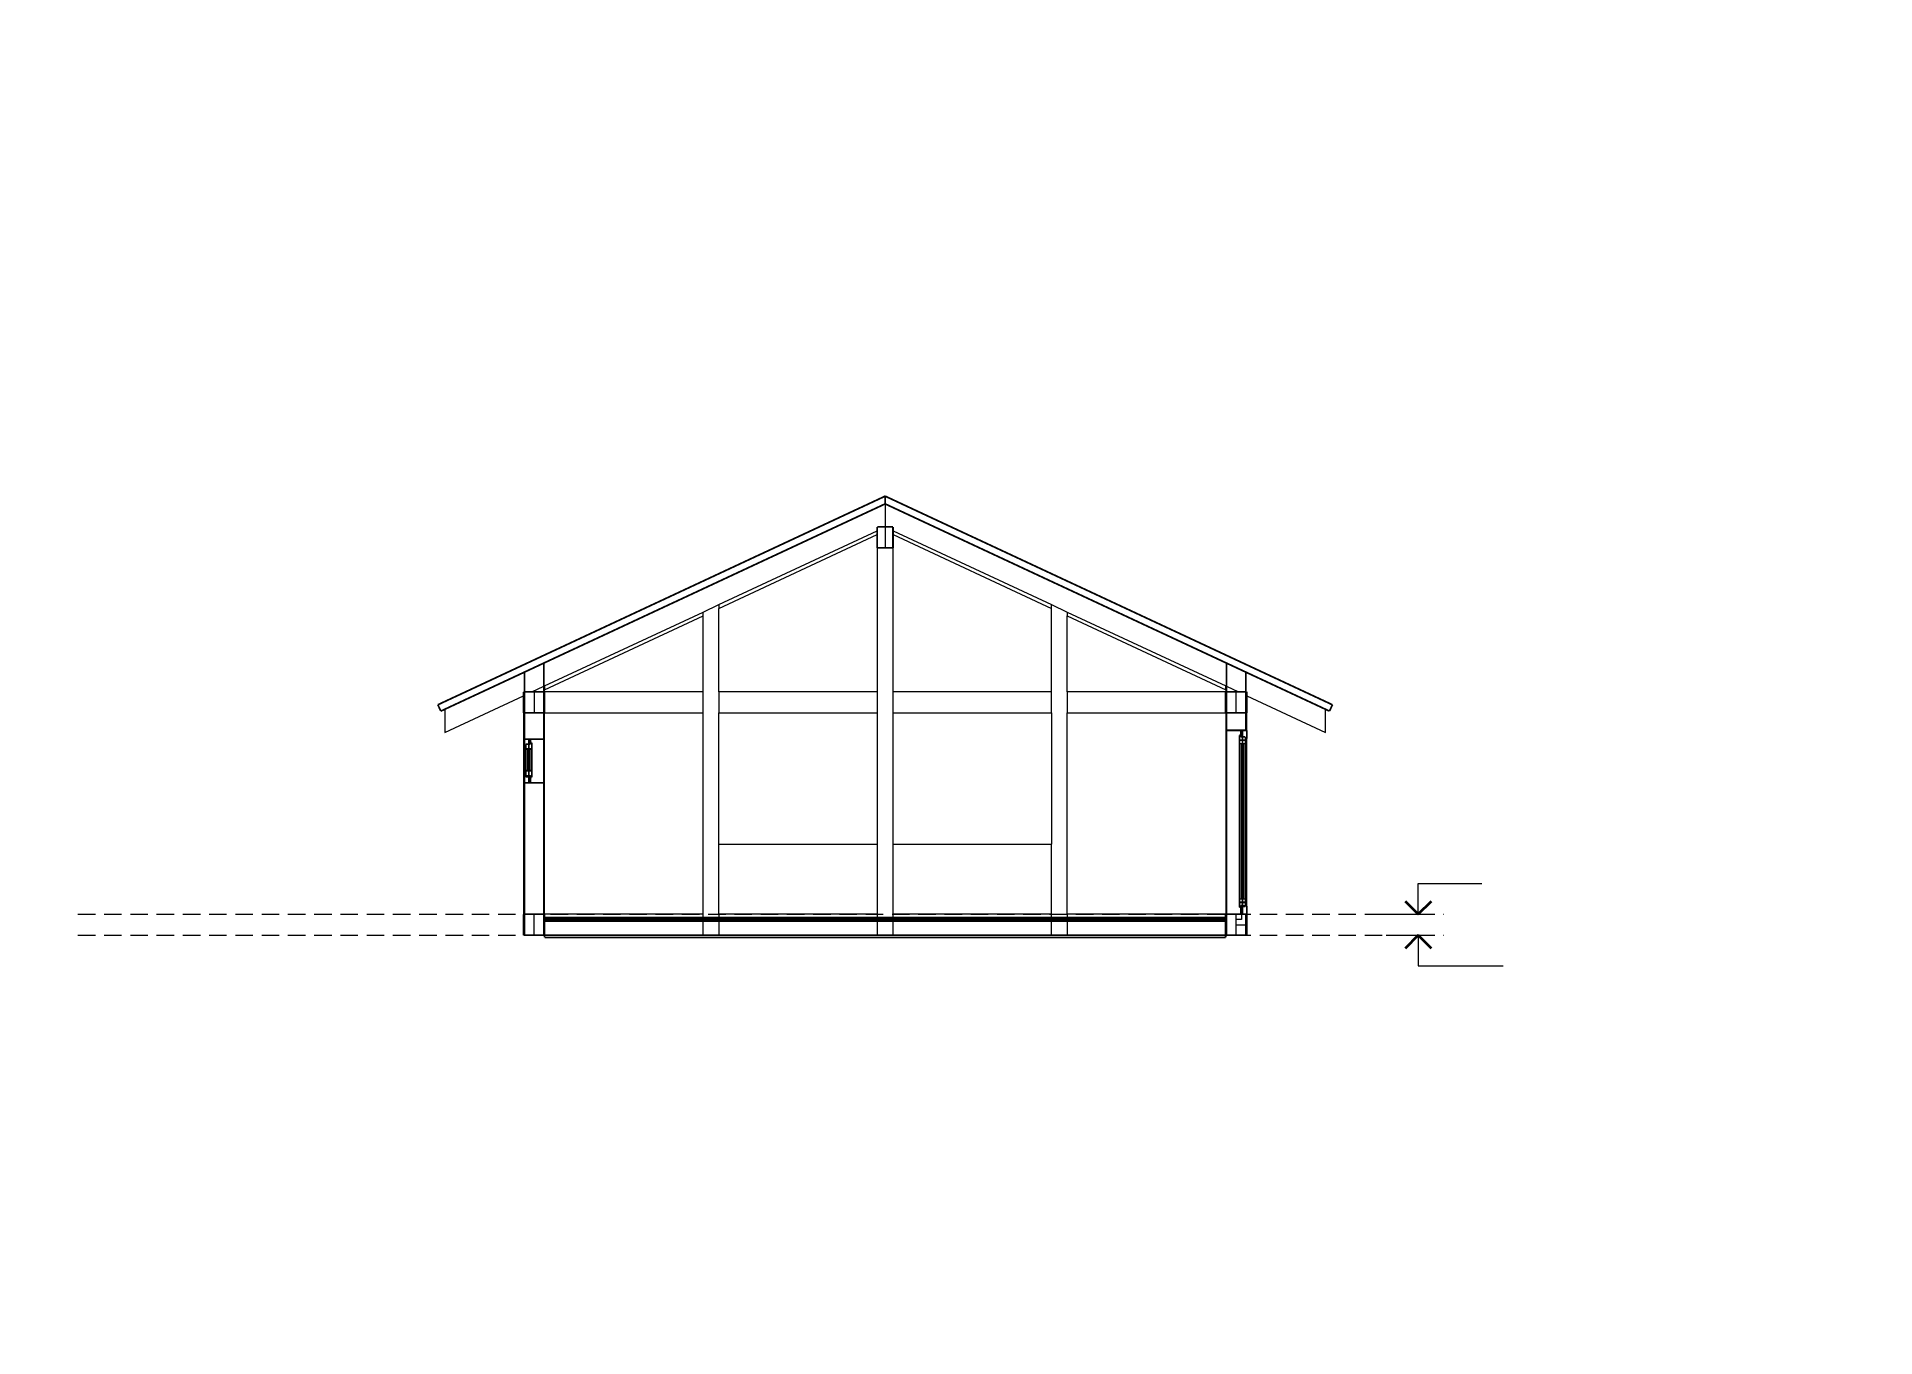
# Model space of a CAD drawing. Header units: millimetres. Extents: x 0 to 4620, y 0 to 297.
# Drawn here: x 4200 to 4620, y 0 to 297 of the extents above; entities that cross this region are included whole.
import ezdxf

# ---------------------------------------------------------------- set-up
doc = ezdxf.new("R2010")
doc.units = ezdxf.units.MM
for name, pattern in [('K5LT32768', [0]), ('K5LT_BASIC', [0]), ('K5LT_DASHED', [6, 4, -2]), ('K5LT_THIN', [0])]:
    doc.linetypes.add(name, pattern=pattern)
doc.layers.add('Системный слой', color=7, linetype='Continuous')
doc.styles.add('KTEXTSTYLE', font='GOST_AU.SHX', dxfattribs={"width": 0.96, "height": 5})

# ---------------------------------------------------------------- blocks, each defined once
blk = doc.blocks.new('U70')
at = {"layer": 'Системный слой', "color": 7, "linetype": 'K5LT_THIN', "lineweight": 18}
for p, q in [((4515.61, 96.61), (4515.61, 103.61)), ((4515.61, 103.61), (4530.14, 103.61)), ((4506.17, 96.61), (4517.61, 96.61))]:
    blk.add_line(p, q, dxfattribs=at)
at = {"layer": 'Системный слой', "color": 5, "linetype": 'K5LT_BASIC', "lineweight": 40}
for p, q in [((4512.61, 99.61), (4515.61, 96.61)), ((4515.61, 96.61), (4518.61, 99.61))]:
    blk.add_line(p, q, dxfattribs=at)
blk = doc.blocks.new('U71')
at = {"layer": 'Системный слой', "color": 7, "linetype": 'K5LT_THIN', "lineweight": 18}
for p, q in [((4508.29, 91.81), (4517.61, 91.81)), ((4515.61, 91.81), (4515.61, 84.81)), ((4515.61, 84.81), (4534.99, 84.81))]:
    blk.add_line(p, q, dxfattribs=at)
at = {"layer": 'Системный слой', "color": 5, "linetype": 'K5LT_BASIC', "lineweight": 40}
for p, q in [((4515.61, 91.81), (4512.61, 88.81)), ((4518.61, 88.81), (4515.61, 91.81))]:
    blk.add_line(p, q, dxfattribs=at)
blk = doc.blocks.new('U69')
at = {"layer": 'Системный слой', "color": 7, "linetype": 'K5LT_DASHED', "lineweight": 18}
for p, q in [((4209.38, 96.61), (4521.42, 96.61)), ((4209.38, 91.81), (4521.42, 91.81))]:
    blk.add_line(p, q, dxfattribs=at)
at = {"layer": 'Системный слой'}
for name in ['U70', 'U71']:
    blk.add_blockref(name, (0, 0), dxfattribs=at)

msp = doc.modelspace()

# ---------------------------------------------------------------- linework, layer by layer
at = {"layer": 'Системный слой', "color": 7, "linetype": 'K5LT32768', "lineweight": 18}
for p, q in [((4393.81465, 190.32266), (4393.81465, 185.06978)), ((4393.81465, 185.06978), (4393.81465, 180.26978)), ((4355.81465, 167.30674), (4392.01465, 184.18708)), ((4355.81465, 166.42404), (4392.01465, 183.30438)), ((4395.61465, 184.18708), (4431.81465, 167.30674)), ((4395.61465, 183.30438), (4431.81465, 166.42404)), ((4392.01465, 180.26978), (4392.01465, 147.39212)), ((4395.61465, 147.39212), (4395.61465, 180.26978)), ((4316.01465, 148.74769), (4352.21465, 165.62803)), ((4316.01465, 147.865), (4352.21465, 164.74534)), ((4352.21465, 165.62803), (4355.81465, 167.30674)), ((4352.21465, 164.74534), (4352.21465, 165.62803)), ((4352.21465, 147.39212), (4352.21465, 164.74534)), ((4355.81465, 167.30674), (4355.81465, 166.42404)), ((4355.81465, 147.39212), (4355.81465, 166.42404)), ((4431.81465, 166.42404), (4431.81465, 167.30674)), ((4431.81465, 167.30674), (4435.41465, 165.62803)), ((4431.81465, 147.39212), (4431.81465, 166.42404)), ((4435.41465, 165.62803), (4435.41465, 164.74534)), ((4435.41465, 165.62803), (4471.61465, 148.74769)), ((4435.41465, 164.74534), (4471.61465, 147.865)), ((4435.41465, 147.39212), (4435.41465, 164.74534)), ((4311.21609, 147.39212), (4311.21465, 146.50942)), ((4313.10761, 147.39212), (4315.81465, 148.65443)), ((4313.61465, 147.39212), (4313.61465, 142.59212)), ((4315.81465, 148.65443), (4316.01465, 148.74769)), ((4316.01465, 148.74769), (4316.01465, 147.865)), ((4316.01465, 147.39212), (4316.01465, 147.865)), ((4352.21465, 147.39212), (4316.01465, 147.39212)), ((4352.21465, 142.59212), (4352.21465, 147.39212)), ((4392.01465, 147.39212), (4355.81465, 147.39212)), ((4355.81465, 147.39212), (4355.81465, 142.59212)), ((4392.01465, 147.39212), (4392.01465, 142.59212)), ((4431.81465, 147.39212), (4395.61465, 147.39212)), ((4395.61465, 142.59212), (4395.61465, 147.39212)), ((4431.81465, 142.59212), (4431.81465, 147.39212)), ((4471.61465, 147.39212), (4435.41465, 147.39212)), ((4435.41465, 147.39212), (4435.41465, 142.59212)), ((4471.61465, 147.865), (4471.61465, 148.74769)), ((4471.61465, 148.74769), (4471.81465, 148.65443)), ((4471.61465, 147.865), (4471.61465, 147.39212)), ((4471.81465, 148.65443), (4474.52169, 147.39212)), ((4474.01465, 142.59212), (4474.01465, 147.39212)), ((4476.41393, 147.39212), (4476.41465, 147.39212)), ((4476.41465, 147.39212), (4476.41465, 146.50942)), ((4293.21465, 138.11588), (4311.21465, 146.50942)), ((4293.21465, 143.4121), (4293.21465, 138.11588)), ((4476.41465, 146.50942), (4494.41465, 138.11588)), ((4476.41465, 142.59212), (4476.41465, 146.50942)), ((4494.41465, 138.11588), (4494.41465, 143.4121)), ((4311.21465, 142.59212), (4311.21465, 96.6121)), ((4316.01465, 142.59212), (4352.21465, 142.59212)), ((4316.01465, 96.6121), (4316.01465, 142.59212)), ((4352.21465, 96.6121), (4352.21465, 142.59212)), ((4355.81465, 112.59212), (4355.81465, 142.59212)), ((4355.81465, 142.59212), (4392.01465, 142.59212)), ((4392.01465, 142.59212), (4392.01465, 112.59212)), ((4395.61465, 112.59212), (4395.61465, 142.59212)), ((4395.61465, 142.59212), (4431.81465, 142.59212)), ((4431.81465, 142.59212), (4431.81465, 112.59212)), ((4435.41465, 142.59212), (4471.61465, 142.59212)), ((4435.41465, 96.6121), (4435.41465, 142.59212)), ((4471.61465, 142.59212), (4471.61465, 96.6121)), ((4471.81465, 138.6121), (4471.81465, 96.6121)), ((4476.41465, 138.6121), (4476.41465, 142.59212)), ((4311.41465, 128.1721), (4311.41465, 135.0521)), ((4315.81465, 126.6121), (4315.81465, 136.6121)), ((4474.75465, 135.5721), (4475.11465, 135.5721)), ((4475.11465, 135.5721), (4475.11465, 100.1121)), ((4475.11465, 135.5721), (4475.43465, 135.5721)), ((4475.43465, 135.5721), (4475.75465, 135.5721)), ((4475.75465, 100.1121), (4475.75465, 135.5721)), ((4475.75465, 135.5721), (4476.11465, 135.5721)), ((4476.41465, 98.5121), (4476.41465, 136.7121)), ((4312.07465, 134.2521), (4311.71465, 134.2521)), ((4312.07465, 134.2521), (4312.07465, 129.4321)), ((4312.39465, 134.2521), (4312.07465, 134.2521)), ((4312.71465, 134.2521), (4312.39465, 134.2521)), ((4312.71465, 129.4321), (4312.71465, 134.2521)), ((4313.07465, 134.2521), (4312.71465, 134.2521)), ((4312.07465, 129.4321), (4311.71465, 129.4321)), ((4311.71465, 128.2521), (4312.39465, 128.2521)), ((4312.39465, 129.4321), (4312.07465, 129.4321)), ((4312.71465, 129.4321), (4312.39465, 129.4321)), ((4312.39465, 128.2521), (4312.77465, 128.2521)), ((4313.07465, 129.4321), (4312.71465, 129.4321)), ((4312.77465, 128.2521), (4312.77465, 128.0221)), ((4355.81465, 112.59212), (4392.01465, 112.59212)), ((4355.81465, 96.6121), (4355.81465, 112.59212)), ((4392.01465, 112.59212), (4392.01465, 96.6121)), ((4395.61465, 112.59212), (4431.81465, 112.59212)), ((4395.61465, 96.6121), (4395.61465, 112.59212)), ((4431.81465, 96.6121), (4431.81465, 112.59212)), ((4313.61465, 91.8121), (4313.61465, 96.6121)), ((4352.21465, 96.6121), (4316.01465, 96.6121)), ((4352.21465, 95.8121), (4352.21465, 96.6121)), ((4392.01465, 96.6121), (4355.81465, 96.6121)), ((4355.81465, 96.6121), (4355.81465, 95.8121)), ((4392.01465, 96.6121), (4392.01465, 95.8121)), ((4431.81465, 96.6121), (4395.61465, 96.6121)), ((4395.61465, 95.8121), (4395.61465, 96.6121)), ((4431.81465, 95.8121), (4431.81465, 96.6121)), ((4471.61465, 96.6121), (4435.41465, 96.6121)), ((4435.41465, 96.6121), (4435.41465, 95.8121)), ((4474.01465, 95.4121), (4474.01465, 96.6121)), ((4474.75465, 100.1121), (4475.11465, 100.1121)), ((4475.43465, 98.5921), (4475.05465, 98.5921)), ((4475.05465, 98.5121), (4475.05465, 98.5921)), ((4475.05465, 98.3621), (4475.05465, 98.5121)), ((4475.05465, 98.5121), (4475.43465, 98.5121)), ((4475.11465, 100.1121), (4475.43465, 100.1121)), ((4475.21465, 96.6121), (4475.21465, 95.4121)), ((4475.43465, 100.1121), (4475.75465, 100.1121)), ((4475.43465, 98.5921), (4476.11465, 98.5921)), ((4475.43465, 98.5121), (4476.11465, 98.5121)), ((4475.75465, 100.1121), (4476.11465, 100.1121)), ((4352.21465, 95.5121), (4352.21465, 95.8121)), ((4352.21465, 95.4121), (4352.21465, 95.5121)), ((4352.21465, 95.0121), (4352.21465, 95.4121)), ((4352.21465, 91.8121), (4352.21465, 95.0121)), ((4355.81465, 95.8121), (4355.81465, 95.5121)), ((4355.81465, 95.5121), (4355.81465, 95.4121)), ((4355.81465, 95.4121), (4355.81465, 95.0121)), ((4355.81465, 95.0121), (4355.81465, 91.8121)), ((4392.01465, 95.8121), (4392.01465, 95.5121)), ((4392.01465, 95.5121), (4392.01465, 95.4121)), ((4392.01465, 95.4121), (4392.01465, 95.0121)), ((4392.01465, 95.0121), (4392.01465, 91.8121)), ((4395.61465, 95.5121), (4395.61465, 95.8121)), ((4395.61465, 95.4121), (4395.61465, 95.5121)), ((4395.61465, 95.0121), (4395.61465, 95.4121)), ((4395.61465, 91.8121), (4395.61465, 95.0121)), ((4431.81465, 95.5121), (4431.81465, 95.8121)), ((4431.81465, 95.4121), (4431.81465, 95.5121)), ((4431.81465, 95.0121), (4431.81465, 95.4121)), ((4431.81465, 91.8121), (4431.81465, 95.0121)), ((4435.41465, 95.8121), (4435.41465, 95.5121)), ((4435.41465, 95.5121), (4435.41465, 95.4121)), ((4435.41465, 95.4121), (4435.41465, 95.0121)), ((4435.41465, 95.0121), (4435.41465, 91.8121)), ((4475.21465, 95.4121), (4474.01465, 95.4121)), ((4474.01465, 94.2121), (4474.01465, 95.4121)), ((4474.01465, 94.2121), (4476.21465, 94.2121)), ((4474.01465, 91.8121), (4474.01465, 94.2121)), ((4476.41465, 94.2121), (4476.21465, 94.2121))]:
    msp.add_line(p, q, dxfattribs=at)
at = {"layer": 'Системный слой', "color": 5, "linetype": 'K5LT_BASIC', "const_width": 0.4}
for points in [[(4291.63215, 144.43958), (4393.81465, 192.08806)], [(4393.81465, 190.32266), (4315.81465, 153.95066)], [(4393.81465, 192.08806), (4393.81465, 190.32266)], [(4393.81465, 192.08806), (4495.99715, 144.43958)], [(4393.81465, 190.32266), (4471.81465, 153.95066)], [(4392.01465, 184.18708), (4392.01465, 185.06978)], [(4392.01465, 185.06978), (4393.81465, 185.06978)], [(4393.81465, 185.06978), (4395.61465, 185.06978)], [(4395.61465, 185.06978), (4395.61465, 184.18708)], [(4392.01465, 184.18708), (4392.01465, 183.30438)], [(4392.01465, 183.30438), (4392.01465, 180.26978)], [(4395.61465, 183.30438), (4395.61465, 184.18708)], [(4395.61465, 180.26978), (4395.61465, 183.30438)], [(4393.81465, 180.26978), (4392.01465, 180.26978)], [(4393.81465, 180.26978), (4395.61465, 180.26978)], [(4293.21465, 143.4121), (4311.41465, 151.8989)], [(4311.41465, 151.8989), (4315.81465, 153.95066)], [(4311.41465, 147.39212), (4311.41465, 151.8989)], [(4315.81465, 153.95066), (4315.81465, 148.65443)], [(4471.81465, 148.65443), (4471.81465, 153.95066)], [(4471.81465, 153.95066), (4476.21465, 151.8989)], [(4476.21465, 151.8989), (4476.21465, 147.39212)], [(4494.41465, 143.4121), (4476.21465, 151.8989)], [(4311.21465, 147.39212), (4311.21609, 147.39212)], [(4311.21465, 146.50942), (4311.21465, 147.39212)], [(4311.21609, 147.39212), (4311.41465, 147.39212)], [(4311.41465, 142.59212), (4311.41465, 147.39212)], [(4311.41465, 147.39212), (4313.10761, 147.39212)], [(4313.61465, 147.39212), (4313.10761, 147.39212)], [(4315.81465, 147.39212), (4313.61465, 147.39212)], [(4315.81465, 148.65443), (4315.81465, 147.39212)], [(4316.01465, 147.39212), (4315.81465, 147.39212)], [(4315.81465, 147.39212), (4315.81465, 142.59212)], [(4316.01465, 147.39212), (4316.01465, 142.59212)], [(4471.61465, 142.59212), (4471.61465, 147.39212)], [(4471.81465, 147.39212), (4471.61465, 147.39212)], [(4471.81465, 147.39212), (4471.81465, 148.65443)], [(4474.01465, 147.39212), (4471.81465, 147.39212)], [(4471.81465, 142.59212), (4471.81465, 147.39212)], [(4474.52169, 147.39212), (4474.01465, 147.39212)], [(4474.52169, 147.39212), (4476.21465, 147.39212)], [(4476.21465, 147.39212), (4476.21465, 142.59212)], [(4476.21465, 147.39212), (4476.41393, 147.39212)], [(4476.41393, 147.39212), (4476.41465, 142.59212)], [(4292.30835, 142.98948), (4291.63215, 144.43958)], [(4292.30835, 142.98948), (4293.21465, 143.4121)], [(4311.21465, 142.59212), (4311.21465, 146.50942)], [(4494.41465, 143.4121), (4495.32095, 142.98948)], [(4495.99715, 144.43958), (4495.32095, 142.98948)], [(4311.41465, 142.59212), (4311.21465, 142.59212)], [(4311.41465, 136.6121), (4311.41465, 142.59212)], [(4313.61465, 142.59212), (4311.41465, 142.59212)], [(4313.61465, 142.59212), (4315.81465, 142.59212)], [(4315.81465, 142.59212), (4315.81465, 136.6121)], [(4315.81465, 142.59212), (4316.01465, 142.59212)], [(4471.81465, 142.59212), (4471.61465, 142.59212)], [(4471.81465, 138.6121), (4471.81465, 142.59212)], [(4474.01465, 142.59212), (4471.81465, 142.59212)], [(4475.05465, 138.6121), (4471.81465, 138.6121)], [(4476.21465, 142.59212), (4474.01465, 142.59212)], [(4475.05465, 138.6121), (4475.43465, 138.6121)], [(4475.05465, 138.6121), (4475.05465, 137.4721)], [(4475.43465, 138.6121), (4475.43465, 137.0921)], [(4476.21465, 138.6121), (4475.43465, 138.6121)], [(4476.21465, 142.59212), (4476.21465, 138.6121)], [(4476.41465, 142.59212), (4476.21465, 142.59212)], [(4476.21465, 138.6121), (4476.41465, 138.6121)], [(4476.41465, 138.6121), (4476.41465, 136.7121)], [(4311.41465, 135.0521), (4311.41465, 136.6121)], [(4311.41465, 136.6121), (4312.39465, 136.6121)], [(4311.71465, 135.0521), (4311.41465, 135.0521)], [(4311.71465, 135.4321), (4311.71465, 135.0521)], [(4312.39465, 135.4321), (4311.71465, 135.4321)], [(4311.71465, 134.35837), (4311.71465, 135.0521)], [(4312.39465, 134.35837), (4311.71465, 134.35837)], [(4311.71465, 134.2521), (4311.71465, 134.35837)], [(4311.71465, 134.2521), (4311.71465, 129.4321)], [(4312.39465, 136.6121), (4312.77465, 136.6121)], [(4312.39465, 135.4321), (4312.39465, 136.6121)], [(4312.77465, 135.4321), (4312.39465, 135.4321)], [(4312.39465, 134.35837), (4312.39465, 135.4321)], [(4313.07465, 134.35837), (4312.39465, 134.35837)], [(4312.39465, 134.2521), (4312.39465, 134.35837)], [(4312.39465, 134.2521), (4312.39465, 129.4321)], [(4312.77465, 135.8121), (4312.77465, 136.6121)], [(4315.81465, 136.6121), (4312.77465, 136.6121)], [(4312.77465, 135.8121), (4313.07465, 135.8121)], [(4312.77465, 135.4321), (4312.77465, 135.8121)], [(4313.07465, 135.8121), (4313.07465, 134.35837)], [(4313.07465, 134.35837), (4313.07465, 134.2521)], [(4313.07465, 129.4321), (4313.07465, 134.2521)], [(4474.75465, 137.4721), (4475.05465, 137.4721)], [(4474.75465, 136.35837), (4474.75465, 137.4721)], [(4474.75465, 136.35837), (4475.43465, 136.35837)], [(4474.75465, 136.35837), (4474.75465, 135.5721)], [(4474.75465, 135.5721), (4474.75465, 100.1121)], [(4475.05465, 137.4721), (4475.05465, 137.0921)], [(4475.43465, 137.0921), (4475.05465, 137.0921)], [(4476.11465, 137.0921), (4475.43465, 137.0921)], [(4475.43465, 137.0921), (4475.43465, 136.35837)], [(4475.43465, 136.35837), (4476.11465, 136.35837)], [(4475.43465, 135.5721), (4475.43465, 136.35837)], [(4475.43465, 100.1121), (4475.43465, 135.5721)], [(4476.11465, 136.7121), (4476.11465, 137.0921)], [(4476.41465, 136.7121), (4476.11465, 136.7121)], [(4476.11465, 136.7121), (4476.11465, 136.35837)], [(4476.11465, 135.5721), (4476.11465, 136.35837)], [(4476.11465, 135.5721), (4476.11465, 100.1121)], [(4311.41465, 126.6121), (4311.41465, 128.1721)], [(4311.41465, 128.1721), (4311.71465, 128.1721)], [(4312.39465, 126.6121), (4311.41465, 126.6121)], [(4311.41465, 96.6121), (4311.41465, 126.6121)], [(4311.71465, 129.4321), (4311.71465, 129.32582)], [(4311.71465, 129.32582), (4312.39465, 129.32582)], [(4311.71465, 128.2521), (4311.71465, 129.32582)], [(4311.71465, 128.1721), (4311.71465, 128.2521)], [(4311.71465, 128.1721), (4311.71465, 128.0221)], [(4311.71465, 128.0221), (4312.39465, 128.0221)], [(4312.39465, 129.4321), (4312.39465, 129.32582)], [(4312.39465, 129.32582), (4313.07465, 129.32582)], [(4312.39465, 128.2521), (4312.39465, 129.32582)], [(4312.39465, 128.0221), (4312.39465, 128.2521)], [(4312.39465, 128.0221), (4312.39465, 126.6121)], [(4312.39465, 128.0221), (4312.77465, 128.0221)], [(4312.77465, 126.6121), (4312.39465, 126.6121)], [(4312.77465, 127.8721), (4312.77465, 128.0221)], [(4313.07465, 127.8721), (4312.77465, 127.8721)], [(4312.77465, 126.6121), (4312.77465, 127.8721)], [(4312.77465, 126.6121), (4315.81465, 126.6121)], [(4313.07465, 129.32582), (4313.07465, 129.4321)], [(4313.07465, 129.32582), (4313.07465, 127.8721)], [(4315.81465, 126.6121), (4315.81465, 96.6121)], [(4311.21465, 96.6121), (4311.41465, 96.6121)], [(4311.21465, 91.8121), (4311.21465, 96.6121)], [(4311.41465, 91.8121), (4311.41465, 96.6121)], [(4313.61465, 96.6121), (4311.41465, 96.6121)], [(4315.81465, 96.6121), (4313.61465, 96.6121)], [(4315.81465, 96.6121), (4315.81465, 91.8121)], [(4316.01465, 96.6121), (4315.81465, 96.6121)], [(4316.01465, 96.6121), (4316.01465, 95.8121)], [(4471.81465, 96.6121), (4471.61465, 96.6121)], [(4471.61465, 95.8121), (4471.61465, 96.6121)], [(4471.81465, 91.8121), (4471.81465, 96.6121)], [(4474.01465, 96.6121), (4471.81465, 96.6121)], [(4474.01465, 96.6121), (4475.05465, 96.6121)], [(4474.75465, 99.32582), (4474.75465, 100.1121)], [(4474.75465, 98.2121), (4474.75465, 99.32582)], [(4474.75465, 99.32582), (4475.43465, 99.32582)], [(4475.05465, 98.2121), (4474.75465, 98.2121)], [(4475.05465, 98.3621), (4475.43465, 98.3621)], [(4475.05465, 98.3621), (4475.05465, 98.2121)], [(4475.05465, 98.2121), (4475.05465, 96.6121)], [(4475.05465, 96.6121), (4475.21465, 96.6121)], [(4475.21465, 96.6121), (4475.43465, 96.6121)], [(4475.43465, 99.32582), (4475.43465, 100.1121)], [(4475.43465, 99.32582), (4476.11465, 99.32582)], [(4475.43465, 99.32582), (4475.43465, 98.5921)], [(4475.43465, 98.5921), (4475.43465, 98.5121)], [(4475.43465, 98.3621), (4475.43465, 98.5121)], [(4475.43465, 98.3621), (4476.11465, 98.3621)], [(4475.43465, 96.6121), (4475.43465, 98.3621)], [(4476.21465, 96.6121), (4475.43465, 96.6121)], [(4476.11465, 100.1121), (4476.11465, 99.32582)], [(4476.11465, 99.32582), (4476.11465, 98.5921)], [(4476.11465, 98.5921), (4476.11465, 98.5121)], [(4476.11465, 98.3621), (4476.11465, 98.5121)], [(4476.11465, 98.5121), (4476.41465, 98.5121)], [(4476.21465, 96.6121), (4476.21465, 94.2121)], [(4476.41465, 96.6121), (4476.21465, 96.6121)], [(4476.41465, 98.5121), (4476.41465, 96.6121)], [(4476.41465, 94.2121), (4476.41465, 96.6121)], [(4316.01465, 95.5121), (4316.01465, 95.8121)], [(4352.21465, 95.8121), (4316.01465, 95.8121)], [(4316.01465, 95.4121), (4316.01465, 95.5121)], [(4316.01465, 95.5121), (4352.21465, 95.5121)], [(4316.01465, 95.0121), (4316.01465, 95.4121)], [(4316.01465, 95.4121), (4352.21465, 95.4121)], [(4316.01465, 95.0121), (4352.21465, 95.0121)], [(4316.01465, 91.8121), (4316.01465, 95.0121)], [(4355.81465, 95.8121), (4352.21465, 95.8121)], [(4352.21465, 95.5121), (4355.81465, 95.5121)], [(4352.21465, 95.4121), (4355.81465, 95.4121)], [(4352.21465, 95.0121), (4355.81465, 95.0121)], [(4392.01465, 95.8121), (4355.81465, 95.8121)], [(4355.81465, 95.5121), (4392.01465, 95.5121)], [(4355.81465, 95.4121), (4392.01465, 95.4121)], [(4355.81465, 95.0121), (4392.01465, 95.0121)], [(4392.01465, 95.8121), (4395.61465, 95.8121)], [(4395.61465, 95.5121), (4392.01465, 95.5121)], [(4395.61465, 95.4121), (4392.01465, 95.4121)], [(4395.61465, 95.0121), (4392.01465, 95.0121)], [(4431.81465, 95.8121), (4395.61465, 95.8121)], [(4395.61465, 95.5121), (4431.81465, 95.5121)], [(4395.61465, 95.4121), (4431.81465, 95.4121)], [(4395.61465, 95.0121), (4431.81465, 95.0121)], [(4435.41465, 95.8121), (4431.81465, 95.8121)], [(4431.81465, 95.5121), (4435.41465, 95.5121)], [(4431.81465, 95.4121), (4435.41465, 95.4121)], [(4431.81465, 95.0121), (4435.41465, 95.0121)], [(4471.61465, 95.8121), (4435.41465, 95.8121)], [(4435.41465, 95.5121), (4471.61465, 95.5121)], [(4435.41465, 95.4121), (4471.61465, 95.4121)], [(4435.41465, 95.0121), (4471.61465, 95.0121)], [(4471.61465, 95.8121), (4471.61465, 95.5121)], [(4471.61465, 95.5121), (4471.61465, 95.4121)], [(4471.61465, 95.4121), (4471.61465, 95.0121)], [(4471.61465, 91.8121), (4471.61465, 95.0121)], [(4476.21465, 94.2121), (4476.21465, 91.8121)], [(4476.41465, 91.8121), (4476.41465, 94.2121)], [(4311.41465, 91.8121), (4311.21465, 91.8121)], [(4313.61465, 91.8121), (4311.41465, 91.8121)], [(4315.81465, 91.8121), (4313.61465, 91.8121)], [(4315.81465, 91.8121), (4316.01465, 91.8121)], [(4316.01465, 91.3121), (4316.01465, 91.8121)], [(4352.21465, 91.8121), (4316.01465, 91.8121)], [(4471.61465, 91.3121), (4316.01465, 91.3121)], [(4355.81465, 91.8121), (4352.21465, 91.8121)], [(4355.81465, 91.8121), (4392.01465, 91.8121)], [(4392.01465, 91.8121), (4395.61465, 91.8121)], [(4395.61465, 91.8121), (4431.81465, 91.8121)], [(4435.41465, 91.8121), (4431.81465, 91.8121)], [(4435.41465, 91.8121), (4471.61465, 91.8121)], [(4471.61465, 91.8121), (4471.61465, 91.3121)], [(4471.81465, 91.8121), (4471.61465, 91.8121)], [(4474.01465, 91.8121), (4471.81465, 91.8121)], [(4476.21465, 91.8121), (4474.01465, 91.8121)], [(4476.41465, 91.8121), (4476.21465, 91.8121)]]:
    msp.add_lwpolyline(points, dxfattribs=at)

# ---------------------------------------------------------------- block references
at = {"layer": 'Системный слой'}
msp.add_blockref('U69', (0, 0), dxfattribs=at)

doc.saveas('drawing.dxf')
